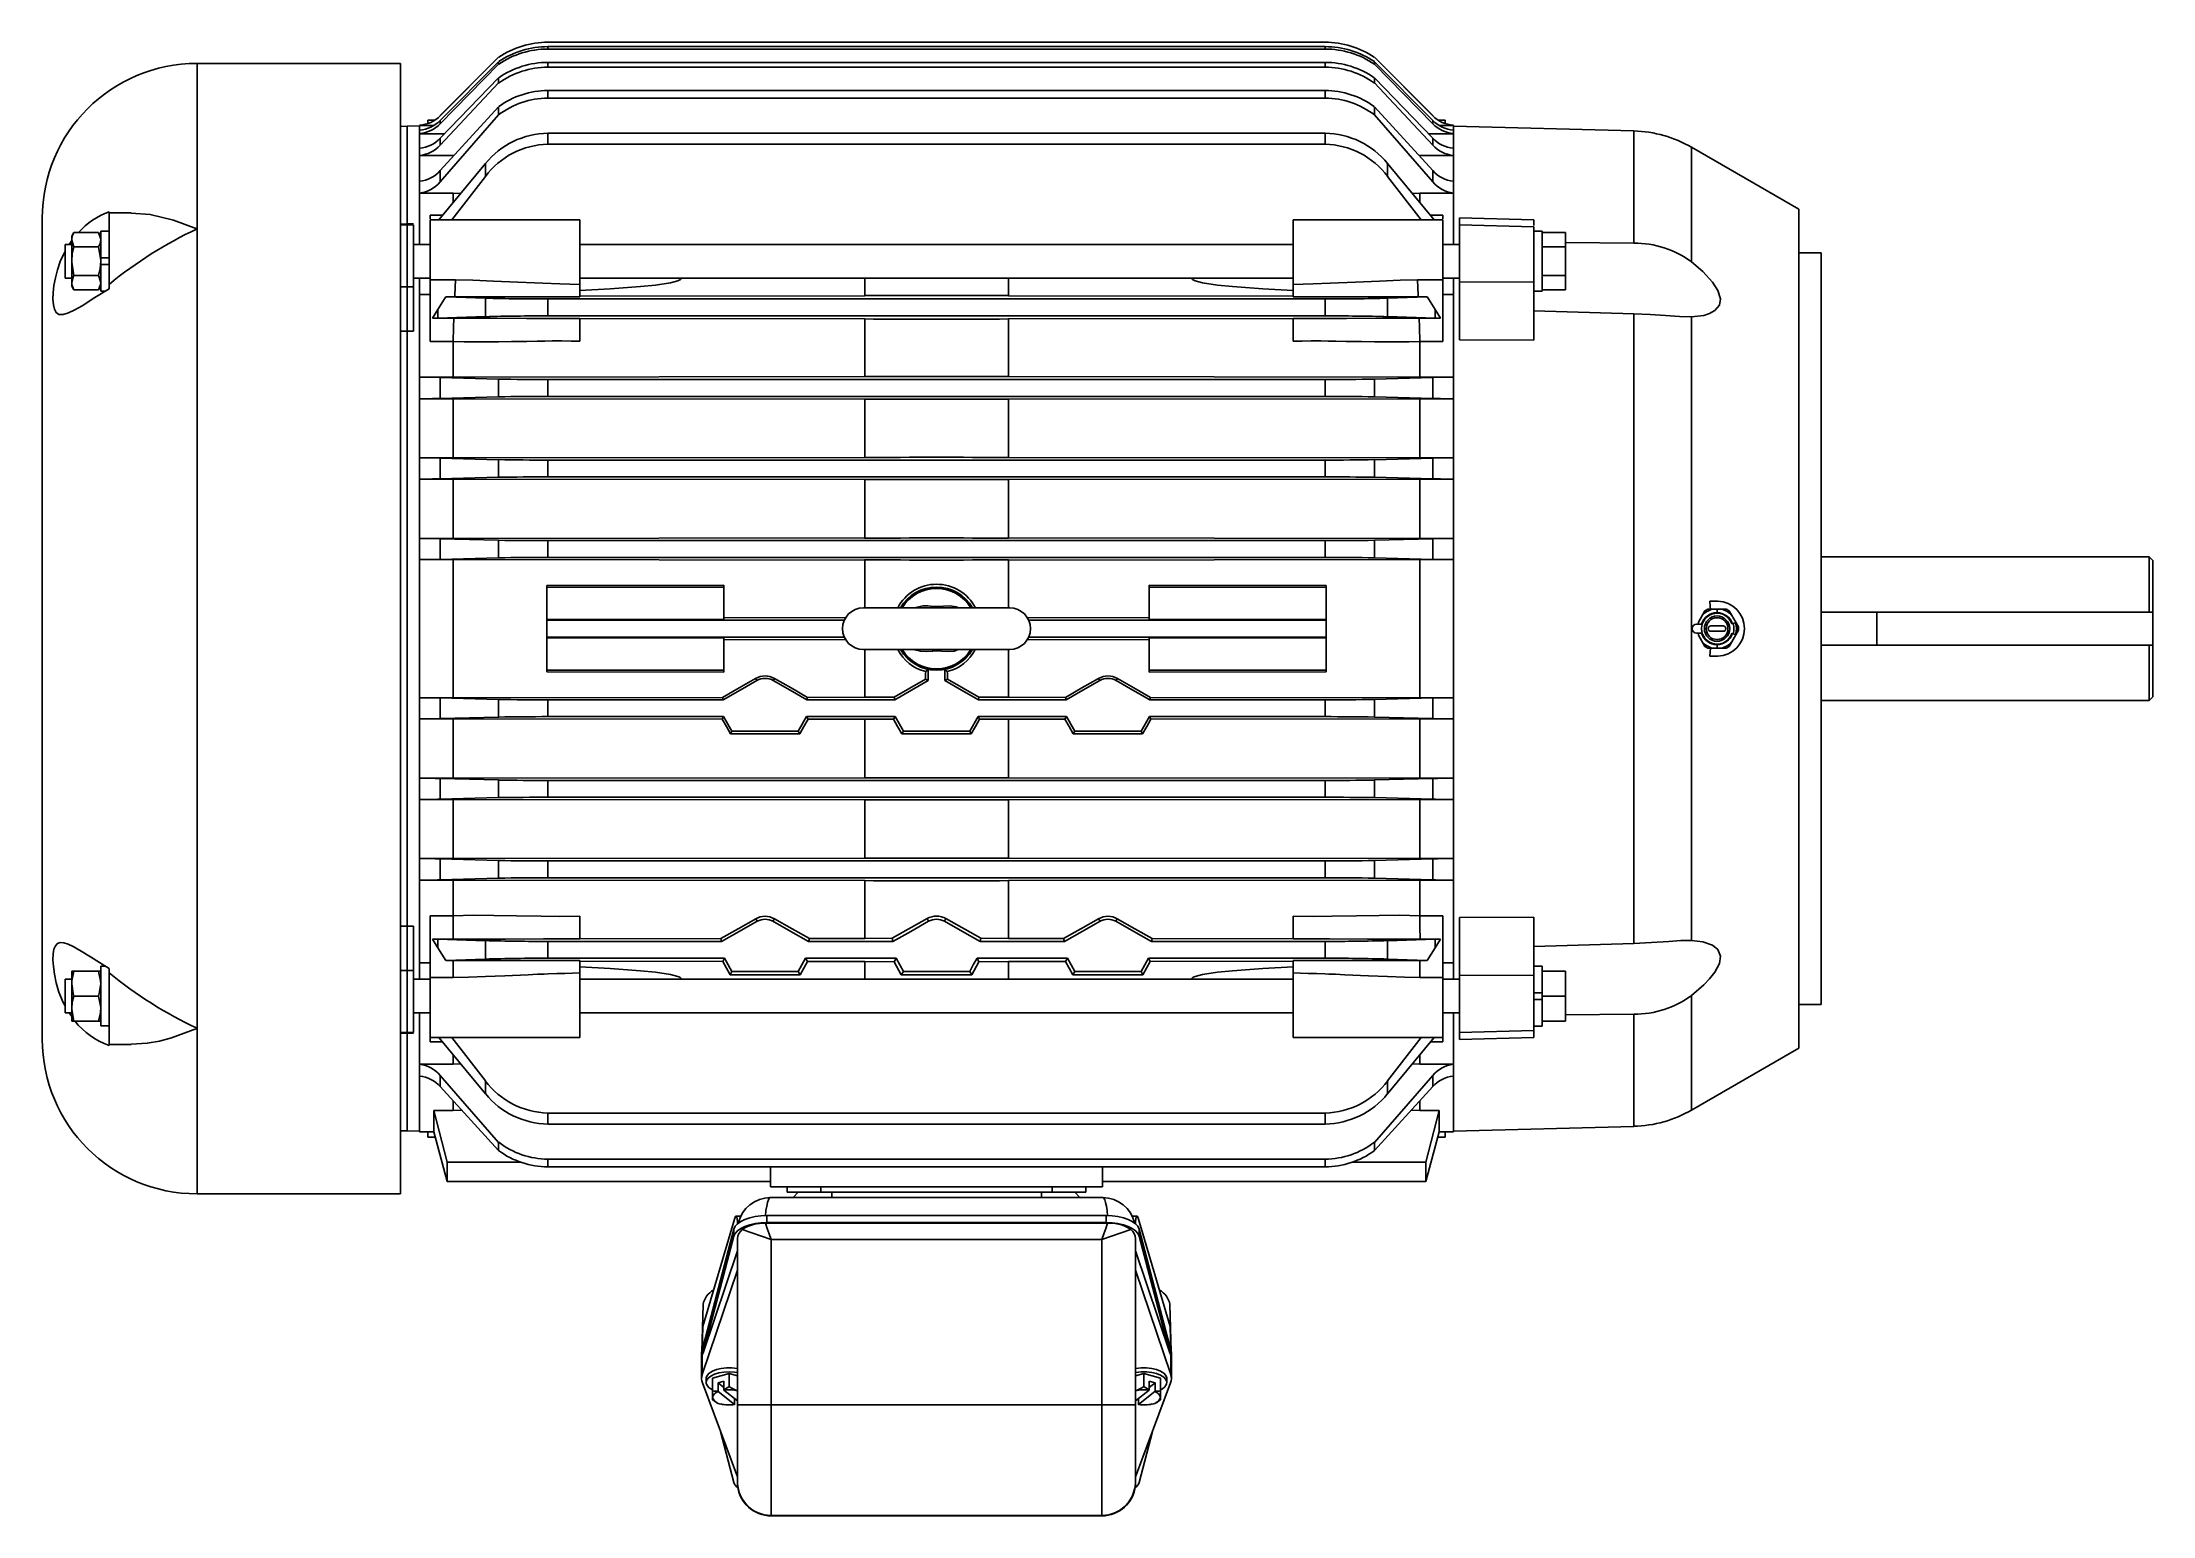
# Model space of a CAD drawing. Header units: inches. Extents: x -10.1 to 13.8, y -10 to 6.6.
import ezdxf

# ---------------------------------------------------------------- set-up
doc = ezdxf.new("R2010")
doc.units = ezdxf.units.IN
doc.header["$MEASUREMENT"] = 0

msp = doc.modelspace()

# ---------------------------------------------------------------- linework, layer by layer
at = {"color": 7, "linetype": 'Continuous', "lineweight": 25}
for p, q in [((-4.95, 6.461), (-5.611, 5.8)), ((-5.611, 5.799), (-4.95, 6.46)), ((-4.95, 6.46), (-4.95, 6.461)), ((4.393, 6.63), (-4.393, 6.63)), ((-4.393, 6.629), (-4.393, 6.63)), ((4.393, 6.629), (-4.393, 6.629)), ((-4.393, 6.553), (-4.393, 6.58)), ((4.393, 6.58), (-4.393, 6.58)), ((4.393, 6.553), (-4.393, 6.553)), ((4.393, 6.629), (4.393, 6.63)), ((4.393, 6.553), (4.393, 6.58)), ((5.611, 5.8), (4.95, 6.461)), ((4.95, 6.46), (4.95, 6.461)), ((5.611, 5.799), (4.95, 6.46)), ((-6.06, 6.39), (-8.36, 6.39)), ((-8.36, 6.39), (-8.36, -6.39)), ((-6.06, 6.39), (-6.06, -6.39)), ((-4.95, 6.41), (-5.611, 5.745)), ((-5.611, 5.708), (-4.95, 6.382)), ((-4.95, 6.228), (-5.611, 5.544)), ((-4.95, 6.382), (-4.95, 6.41)), ((-4.95, 6.169), (-4.95, 6.228)), ((-4.393, 6.347), (-4.393, 6.401)), ((4.393, 6.401), (-4.393, 6.401)), ((4.393, 6.347), (-4.393, 6.347)), ((4.393, 6.347), (4.393, 6.401)), ((4.95, 6.382), (4.95, 6.41)), ((4.95, 6.41), (5.611, 5.745)), ((5.611, 5.708), (4.95, 6.382)), ((4.95, 6.169), (4.95, 6.228)), ((4.95, 6.228), (5.611, 5.544)), ((-5.611, 5.466), (-4.95, 6.169)), ((-4.393, 5.997), (-4.393, 6.083)), ((4.393, 6.083), (-4.393, 6.083)), ((4.393, 5.997), (-4.393, 5.997)), ((4.393, 5.997), (4.393, 6.083)), ((5.611, 5.466), (4.95, 6.169)), ((-5.75, 5.75), (-5.75, 5.712)), ((-5.673, 5.75), (-5.75, 5.75)), ((-4.95, 5.901), (-5.611, 5.178)), ((-5.611, 5.051), (-4.95, 5.808)), ((-5.611, 5.8), (-5.611, 5.799)), ((-5.611, 5.745), (-5.611, 5.708)), ((-4.95, 5.808), (-4.95, 5.901)), ((4.95, 5.808), (4.95, 5.901)), ((4.95, 5.901), (5.611, 5.178)), ((5.611, 5.051), (4.95, 5.808)), ((5.611, 5.8), (5.611, 5.799)), ((5.611, 5.745), (5.611, 5.708)), ((5.673, 5.75), (5.75, 5.75)), ((5.75, 5.75), (5.75, 5.712)), ((-5.986, 5.679), (-6.06, 5.676)), ((-5.844, 5.683), (-5.986, 5.679)), ((-5.986, 4.564), (-5.986, 5.679)), ((-5.844, 5.637), (-5.844, 5.69)), ((-5.844, 5.689), (-5.69, 5.689)), ((-5.844, 4.344), (-5.844, 5.636)), ((-5.844, 5.596), (-5.561, 5.596)), ((-5.611, 5.544), (-5.611, 5.466)), ((-4.393, 5.477), (-4.393, 5.602)), ((4.393, 5.602), (-4.393, 5.602)), ((4.393, 5.477), (4.393, 5.602)), ((5.844, 5.596), (5.561, 5.596)), ((5.611, 5.544), (5.611, 5.466)), ((5.844, 5.689), (5.69, 5.689)), ((5.844, 5.69), (5.844, 5.636)), ((7.883, 5.627), (5.844, 5.68)), ((5.844, 5.636), (5.844, 4.344)), ((7.883, 5.627), (7.883, 4.358)), ((-5.844, 5.348), (-5.465, 5.348)), ((-5.1, 5.258), (-5.627, 4.622)), ((-5.465, 5.348), (-5.455, 5.348)), ((-5.1, 5.258), (-5.1, 5.111)), ((4.393, 5.477), (-4.393, 5.477)), ((5.1, 5.258), (5.1, 5.111)), ((5.1, 5.258), (5.627, 4.622)), ((5.465, 5.348), (5.455, 5.348)), ((5.844, 5.348), (5.465, 5.348)), ((9.75, 4.742), (8.537, 5.442)), ((8.537, 5.442), (8.537, 4.146)), ((-5.611, 5.178), (-5.611, 5.051)), ((-5.478, 4.622), (-5.1, 5.111)), ((5.478, 4.622), (5.1, 5.111)), ((5.611, 5.178), (5.611, 5.051)), ((-5.844, 4.922), (-5.465, 4.922)), ((-5.465, 4.922), (-5.465, 4.822)), ((-5.465, 4.922), (-5.381, 4.919)), ((5.465, 4.922), (5.381, 4.919)), ((5.465, 4.922), (5.465, 4.822)), ((5.844, 4.922), (5.465, 4.922)), ((-10.11, -4.64), (-10.11, 4.64)), ((-9.355, 4.712), (-9.355, 3.843)), ((-9.104, 4.7), (-9.355, 4.7)), ((-6.06, 4.573), (-5.986, 4.575)), ((-5.986, 4.564), (-6.06, 4.561)), ((-5.986, 4.575), (-5.914, 4.577)), ((-5.914, 4.566), (-5.986, 4.564)), ((-5.986, 4.564), (-5.986, 3.864)), ((-5.914, 4.566), (-5.914, 3.365)), ((-5.725, 4.673), (-5.725, 4.632)), ((-5.585, 4.673), (-5.725, 4.673)), ((-4.032, 4.622), (-5.725, 4.622)), ((-5.725, 4.622), (-5.725, 3.246)), ((-4.032, 3.892), (-4.032, 4.622)), ((5.725, 4.622), (4.032, 4.622)), ((4.032, 3.892), (4.032, 4.622)), ((5.585, 4.673), (5.725, 4.673)), ((5.725, 4.673), (5.725, 4.632)), ((5.725, 4.622), (5.725, 3.246)), ((5.914, 4.646), (6.754, 4.623)), ((5.914, 3.265), (5.914, 4.646)), ((6.754, 4.544), (5.914, 4.566)), ((6.754, 4.623), (6.754, 4.557)), ((6.754, 4.544), (6.754, 3.26)), ((9.75, -4.742), (9.75, 4.742)), ((-9.777, 4.344), (-9.851, 4.344)), ((-9.851, 4.344), (-9.851, 3.964)), ((-9.807, 4.344), (-9.777, 4.387)), ((-9.752, 4.479), (-9.777, 4.436)), ((-9.777, 3.873), (-9.777, 4.436)), ((-9.752, 4.479), (-9.474, 4.479)), ((-9.752, 4.317), (-9.474, 4.317)), ((-9.449, 4.436), (-9.474, 4.479)), ((-9.355, 4.494), (-9.449, 4.494)), ((-9.449, 4.494), (-9.449, 3.814)), ((-5.725, 4.344), (-5.914, 4.344)), ((4.032, 4.344), (-4.032, 4.344)), ((5.914, 4.344), (5.725, 4.344)), ((6.848, 4.492), (6.754, 4.492)), ((6.848, 4.492), (6.848, 3.814)), ((7.112, 4.479), (6.848, 4.479)), ((7.112, 4.317), (6.848, 4.317)), ((7.112, 4.479), (7.112, 3.829)), ((7.112, 4.365), (7.883, 4.358)), ((-9.355, 4.192), (-9.449, 4.192)), ((-9.355, 4.117), (-9.449, 4.117)), ((10, 4.249), (9.75, 4.249)), ((10, -4.249), (10, 4.249)), ((-9.851, 3.964), (-9.777, 3.964)), ((-9.777, 3.873), (-9.752, 3.829)), ((-9.752, 3.992), (-9.474, 3.992)), ((-9.752, 3.829), (-9.474, 3.829)), ((-9.474, 3.829), (-9.449, 3.873)), ((-6.06, 3.865), (-5.986, 3.864)), ((-5.986, 3.864), (-5.914, 3.863)), ((-5.914, 3.964), (-5.725, 3.964)), ((-5.844, -3.964), (-5.844, 3.964)), ((-5.439, 3.943), (-5.725, 3.943)), ((-4.032, 3.964), (4.032, 3.964)), ((-4.032, 3.752), (-4.032, 3.892)), ((-0.812, 3.964), (-0.812, 3.764)), ((0.812, 3.964), (0.812, 3.764)), ((4.032, 3.752), (4.032, 3.892)), ((5.439, 3.943), (5.725, 3.943)), ((5.725, 3.964), (5.914, 3.964)), ((5.844, 3.964), (5.844, -3.964)), ((5.914, 3.918), (6.754, 3.92)), ((7.112, 3.992), (6.848, 3.992)), ((7.112, 3.829), (6.848, 3.829)), ((-9.449, 3.814), (-9.4, 3.814)), ((-5.844, 3.778), (-5.725, 3.778)), ((-5.697, 3.509), (-5.636, 3.609)), ((-5.636, 3.609), (-5.636, 3.511)), ((-5.1, 3.736), (-5.546, 3.751)), ((-5.546, 3.751), (-5.447, 3.751)), ((-5.1, 3.736), (-5.1, 3.528)), ((-4.393, 3.537), (-4.393, 3.727)), ((4.393, 3.727), (-4.393, 3.727)), ((-0.812, 3.764), (-4.032, 3.76)), ((0.812, 3.764), (4.032, 3.76)), ((4.393, 3.537), (4.393, 3.727)), ((5.1, 3.736), (5.546, 3.751)), ((5.1, 3.736), (5.1, 3.528)), ((5.546, 3.751), (5.447, 3.751)), ((5.636, 3.609), (5.636, 3.511)), ((5.697, 3.509), (5.636, 3.609)), ((5.844, 3.778), (5.725, 3.778)), ((6.754, 3.814), (6.848, 3.814)), ((7.883, 3.56), (6.754, 3.593)), ((-6.06, 3.363), (-5.986, 3.364)), ((-5.914, 3.365), (-5.986, 3.364)), ((-5.986, -3.364), (-5.986, 3.364)), ((-5.697, 3.509), (-5.636, 3.511)), ((-5.456, 3.509), (-5.697, 3.509)), ((-5.636, 3.511), (-5.1, 3.528)), ((4.393, 3.537), (-4.393, 3.537)), ((-4.032, 3.249), (-4.032, 3.508)), ((-4.032, 3.505), (-0.812, 3.502)), ((-0.812, 3.502), (-0.812, 2.849)), ((4.032, 3.505), (0.812, 3.502)), ((0.812, 3.502), (0.812, 2.849)), ((4.032, 3.249), (4.032, 3.508)), ((5.636, 3.511), (5.1, 3.528)), ((5.456, 3.509), (5.697, 3.509)), ((5.697, 3.509), (5.636, 3.511)), ((7.883, 3.56), (7.883, -3.56)), ((8.537, 3.526), (8.537, -3.526)), ((-5.725, 3.246), (-5.465, 3.246)), ((-5.465, 3.246), (-5.465, 2.844)), ((5.465, 3.246), (5.465, 2.844)), ((5.725, 3.246), (5.465, 3.246)), ((6.754, 3.26), (5.914, 3.265)), ((-5.465, 2.844), (-5.844, 2.844)), ((-4.95, 2.821), (-5.611, 2.841)), ((-5.611, 2.841), (-5.611, 2.602)), ((-0.812, 2.849), (-5.465, 2.844)), ((-4.95, 2.621), (-4.95, 2.821)), ((-4.393, 2.626), (-4.393, 2.816)), ((4.393, 2.816), (-4.393, 2.816)), ((4.393, 2.626), (-4.393, 2.626)), ((0.812, 2.849), (5.465, 2.844)), ((4.393, 2.626), (4.393, 2.816)), ((4.95, 2.821), (5.611, 2.841)), ((4.95, 2.621), (4.95, 2.821)), ((5.465, 2.844), (5.844, 2.844)), ((5.611, 2.841), (5.611, 2.602)), ((-5.844, 2.599), (-5.465, 2.599)), ((-5.611, 2.602), (-4.95, 2.621)), ((-5.465, 2.599), (-0.812, 2.595)), ((-5.465, 2.599), (-5.465, 1.932)), ((-0.812, 2.595), (-0.812, 1.936)), ((5.465, 2.599), (0.812, 2.595)), ((0.812, 2.595), (0.812, 1.936)), ((5.611, 2.602), (4.95, 2.621)), ((5.844, 2.599), (5.465, 2.599)), ((5.465, 2.599), (5.465, 1.932)), ((-5.465, 1.932), (-5.844, 1.932)), ((-4.95, 1.91), (-5.611, 1.929)), ((-5.611, 1.929), (-5.611, 1.693)), ((-0.812, 1.936), (-5.465, 1.932)), ((-4.95, 1.711), (-4.95, 1.91)), ((0.812, 1.936), (5.465, 1.932)), ((4.95, 1.91), (5.611, 1.929)), ((4.95, 1.711), (4.95, 1.91)), ((5.465, 1.932), (5.844, 1.932)), ((5.611, 1.929), (5.611, 1.693)), ((-5.844, 1.69), (-5.465, 1.69)), ((-5.611, 1.693), (-4.95, 1.711)), ((-5.465, 1.69), (-0.812, 1.686)), ((-5.465, 1.69), (-5.465, 1.02)), ((-4.393, 1.716), (-4.393, 1.906)), ((4.393, 1.906), (-4.393, 1.906)), ((4.393, 1.716), (-4.393, 1.716)), ((-0.812, 1.686), (-0.812, 1.025)), ((5.465, 1.69), (0.812, 1.686)), ((0.812, 1.686), (0.812, 1.025)), ((4.393, 1.716), (4.393, 1.906)), ((5.611, 1.693), (4.95, 1.711)), ((5.844, 1.69), (5.465, 1.69)), ((5.465, 1.69), (5.465, 1.02)), ((-5.465, 1.02), (-5.844, 1.02)), ((-4.95, 1), (-5.611, 1.017)), ((-5.611, 1.017), (-5.611, 0.783)), ((-0.812, 1.025), (-5.465, 1.02)), ((-4.95, 0.801), (-4.95, 1)), ((-4.393, 0.805), (-4.393, 0.995)), ((4.393, 0.995), (-4.393, 0.995)), ((0.812, 1.025), (5.465, 1.02)), ((4.393, 0.805), (4.393, 0.995)), ((4.95, 1), (5.611, 1.017)), ((4.95, 0.801), (4.95, 1)), ((5.465, 1.02), (5.844, 1.02)), ((5.611, 1.017), (5.611, 0.783)), ((-5.844, 0.781), (-5.465, 0.781)), ((-5.611, 0.783), (-4.95, 0.801)), ((-5.465, 0.781), (-0.812, 0.776)), ((-5.465, 0.781), (-5.465, -0.781)), ((4.393, 0.805), (-4.393, 0.805)), ((-0.812, 0.776), (-0.812, 0.235)), ((5.465, 0.781), (0.812, 0.776)), ((0.812, 0.776), (0.812, 0.235)), ((5.611, 0.783), (4.95, 0.801)), ((5.844, 0.781), (5.465, 0.781)), ((5.465, 0.781), (5.465, -0.781)), ((13.71, 0.812), (10, 0.812)), ((13.75, 0.772), (13.71, 0.812)), ((13.71, 0.188), (13.71, 0.812)), ((13.75, 0.772), (13.75, -0.772)), ((-4.405, 0.489), (-2.405, 0.491)), ((-4.405, 0.489), (-4.405, -0.489)), ((-2.405, 0.491), (-2.405, 0.103)), ((2.405, 0.491), (2.405, 0.103)), ((4.405, 0.489), (2.405, 0.491)), ((4.405, 0.489), (4.405, -0.489)), ((-2.405, 0.47), (-4.405, 0.47)), ((2.405, 0.47), (4.405, 0.47)), ((8.832, 0.31), (8.742, 0.312)), ((-4.405, 0.103), (-2.405, 0.103)), ((-4.405, 0.096), (-1.042, 0.096)), ((-1.021, 0.125), (-2.405, 0.124)), ((0.827, 0.235), (-0.827, 0.235)), ((1.022, 0.125), (2.405, 0.124)), ((4.405, 0.096), (1.042, 0.096)), ((4.405, 0.103), (2.405, 0.103)), ((8.65, 0.05), (8.592, 0.05)), ((8.612, 0.05), (8.613, 0.073)), ((8.686, 0.2), (8.613, 0.073)), ((8.72, 0.219), (8.928, 0.219)), ((8.893, 0.03), (8.754, 0.03)), ((8.824, 0.219), (8.824, 0.179)), ((9.066, 0.019), (8.962, 0.2)), ((9.033, 0.066), (8.991, 0.053)), ((10, 0.188), (13.75, 0.188)), ((10.63, 0.188), (10.63, -0.188)), ((-4.405, -0.096), (-1.042, -0.096)), ((-2.405, -0.103), (-4.405, -0.103)), ((-2.405, -0.103), (-2.405, -0.491)), ((-2.405, -0.124), (-1.022, -0.125)), ((-0.827, -0.235), (0.827, -0.235)), ((-0.812, -0.235), (-0.812, -0.776)), ((0.812, -0.235), (0.812, -0.776)), ((2.405, -0.124), (1.021, -0.125)), ((4.405, -0.096), (1.042, -0.096)), ((2.405, -0.103), (4.405, -0.103)), ((2.405, -0.103), (2.405, -0.491)), ((8.592, -0.05), (8.65, -0.05)), ((8.613, -0.073), (8.612, -0.05)), ((8.613, -0.073), (8.686, -0.2)), ((8.72, -0.219), (8.928, -0.219)), ((8.75, -0.218), (8.742, -0.312)), ((8.754, -0.03), (8.893, -0.03)), ((8.824, -0.178), (8.824, -0.219)), ((8.962, -0.2), (9.066, -0.019)), ((9.033, -0.066), (8.991, -0.053)), ((10, -0.188), (13.75, -0.188)), ((13.71, -0.812), (13.71, -0.188)), ((-2.405, -0.47), (-4.405, -0.47)), ((-0.093, -0.461), (-0.093, -0.587)), ((-0.036, -0.454), (-0.036, -0.457)), ((0.036, -0.454), (0.036, -0.457)), ((0.093, -0.461), (0.122, -0.485)), ((0.093, -0.461), (0.093, -0.587)), ((2.405, -0.47), (4.405, -0.47)), ((8.742, -0.312), (8.832, -0.31)), ((-2.405, -0.491), (-4.405, -0.489)), ((-2.031, -0.587), (-2.045, -0.563)), ((-1.845, -0.587), (-1.831, -0.563)), ((-0.123, -0.57), (-0.48, -0.776)), ((-0.093, -0.587), (-0.123, -0.57)), ((0.093, -0.587), (0.123, -0.57)), ((0.123, -0.57), (0.48, -0.776)), ((1.845, -0.587), (1.831, -0.563)), ((2.031, -0.587), (2.045, -0.563)), ((2.405, -0.491), (4.405, -0.489)), ((-5.465, -0.781), (-5.844, -0.781)), ((-4.95, -0.801), (-5.611, -0.783)), ((-5.611, -0.783), (-5.611, -1.017)), ((-2.418, -0.778), (-5.465, -0.781)), ((-4.95, -1), (-4.95, -0.801)), ((-4.393, -0.805), (-2.411, -0.805)), ((-4.393, -0.995), (-4.393, -0.805)), ((-2.411, -0.805), (-2.418, -0.778)), ((-1.458, -0.777), (-1.465, -0.805)), ((-1.465, -0.805), (-0.473, -0.805)), ((-0.812, -0.776), (-1.458, -0.777)), ((-0.48, -0.776), (-0.812, -0.776)), ((-0.473, -0.805), (-0.48, -0.776)), ((0.473, -0.805), (0.48, -0.776)), ((1.465, -0.805), (0.473, -0.805)), ((0.48, -0.776), (0.812, -0.776)), ((0.812, -0.776), (1.458, -0.777)), ((1.458, -0.777), (1.465, -0.805)), ((2.411, -0.805), (2.418, -0.778)), ((4.393, -0.805), (2.411, -0.805)), ((2.418, -0.778), (5.465, -0.781)), ((4.393, -0.995), (4.393, -0.805)), ((4.95, -0.801), (5.611, -0.783)), ((4.95, -1), (4.95, -0.801)), ((5.465, -0.781), (5.844, -0.781)), ((5.611, -0.783), (5.611, -1.017)), ((10, -0.812), (13.71, -0.812)), ((13.71, -0.812), (13.75, -0.772)), ((-5.844, -1.02), (-5.465, -1.02)), ((-5.611, -1.017), (-4.95, -1)), ((-5.465, -1.02), (-2.423, -1.023)), ((-5.465, -1.02), (-5.465, -1.69)), ((-4.393, -0.995), (-2.407, -0.995)), ((-2.423, -1.023), (-2.407, -0.995)), ((-2.407, -0.995), (-2.313, -1.16)), ((-2.313, -1.16), (-2.329, -1.188)), ((-2.313, -1.16), (-1.563, -1.16)), ((-1.563, -1.16), (-1.469, -0.995)), ((-1.563, -1.16), (-1.546, -1.189)), ((-1.469, -0.995), (-0.469, -0.995)), ((-1.469, -0.995), (-1.452, -1.024)), ((-1.452, -1.024), (-0.812, -1.025)), ((-0.812, -1.025), (-0.486, -1.025)), ((-0.812, -1.025), (-0.812, -1.686)), ((-0.486, -1.025), (-0.469, -0.995)), ((-0.469, -0.995), (-0.375, -1.16)), ((-0.375, -1.16), (-0.392, -1.19)), ((0.375, -1.16), (-0.375, -1.16)), ((0.469, -0.995), (0.375, -1.16)), ((0.375, -1.16), (0.392, -1.19)), ((1.469, -0.995), (0.469, -0.995)), ((0.486, -1.025), (0.469, -0.995)), ((0.812, -1.025), (0.486, -1.025)), ((1.452, -1.024), (0.812, -1.025)), ((0.812, -1.025), (0.812, -1.686)), ((1.469, -0.995), (1.452, -1.024)), ((1.563, -1.16), (1.469, -0.995)), ((1.563, -1.16), (1.546, -1.189)), ((2.313, -1.16), (1.563, -1.16)), ((2.407, -0.995), (2.313, -1.16)), ((2.313, -1.16), (2.329, -1.188)), ((4.393, -0.995), (2.407, -0.995)), ((2.423, -1.023), (2.407, -0.995)), ((5.465, -1.02), (2.423, -1.023)), ((5.611, -1.017), (4.95, -1)), ((5.844, -1.02), (5.465, -1.02)), ((5.465, -1.02), (5.465, -1.69)), ((-5.465, -1.69), (-5.844, -1.69)), ((-4.95, -1.711), (-5.611, -1.693)), ((-5.611, -1.693), (-5.611, -1.929)), ((-0.812, -1.686), (-5.465, -1.69)), ((-4.95, -1.91), (-4.95, -1.711)), ((-4.393, -1.906), (-4.393, -1.716)), ((4.393, -1.716), (-4.393, -1.716)), ((4.393, -1.906), (-4.393, -1.906)), ((0.812, -1.686), (5.465, -1.69)), ((4.393, -1.906), (4.393, -1.716)), ((4.95, -1.711), (5.611, -1.693)), ((4.95, -1.91), (4.95, -1.711)), ((5.465, -1.69), (5.844, -1.69)), ((5.611, -1.693), (5.611, -1.929)), ((-5.844, -1.932), (-5.465, -1.932)), ((-5.611, -1.929), (-4.95, -1.91)), ((-5.465, -1.932), (-0.812, -1.936)), ((-5.465, -1.932), (-5.465, -2.599)), ((-0.812, -1.936), (-0.812, -2.595)), ((5.465, -1.932), (0.812, -1.936)), ((0.812, -1.936), (0.812, -2.595)), ((5.611, -1.929), (4.95, -1.91)), ((5.844, -1.932), (5.465, -1.932)), ((5.465, -1.932), (5.465, -2.599)), ((-5.465, -2.599), (-5.844, -2.599)), ((-4.95, -2.621), (-5.611, -2.602)), ((-5.611, -2.602), (-5.611, -2.841)), ((-0.812, -2.595), (-5.465, -2.599)), ((-4.95, -2.821), (-4.95, -2.621)), ((0.812, -2.595), (5.465, -2.599)), ((4.95, -2.621), (5.611, -2.602)), ((4.95, -2.821), (4.95, -2.621)), ((5.465, -2.599), (5.844, -2.599)), ((5.611, -2.602), (5.611, -2.841)), ((-5.844, -2.844), (-5.465, -2.844)), ((-5.611, -2.841), (-4.95, -2.821)), ((-5.465, -2.844), (-0.812, -2.849)), ((-5.465, -2.844), (-5.465, -3.246)), ((4.393, -2.626), (-4.393, -2.626)), ((-4.393, -2.816), (-4.393, -2.626)), ((4.393, -2.816), (-4.393, -2.816)), ((-0.812, -2.849), (-0.812, -3.502)), ((5.465, -2.844), (0.812, -2.849)), ((0.812, -2.849), (0.812, -3.502)), ((4.393, -2.816), (4.393, -2.626)), ((5.611, -2.841), (4.95, -2.821)), ((5.844, -2.844), (5.465, -2.844)), ((5.465, -2.844), (5.465, -3.246)), ((-5.465, -3.246), (-5.725, -3.246)), ((-5.725, -3.246), (-5.725, -4.673)), ((-4.032, -3.508), (-4.032, -3.249)), ((-2.027, -3.308), (-2.043, -3.28)), ((-1.849, -3.308), (-1.832, -3.28)), ((-0.107, -3.278), (-0.501, -3.501)), ((-0.089, -3.308), (-0.107, -3.278)), ((0.089, -3.308), (0.107, -3.278)), ((0.107, -3.278), (0.501, -3.501)), ((1.849, -3.308), (1.832, -3.28)), ((2.027, -3.308), (2.043, -3.28)), ((4.032, -3.508), (4.032, -3.249)), ((5.465, -3.246), (5.725, -3.246)), ((5.725, -3.246), (5.725, -4.673)), ((5.914, -3.265), (6.754, -3.26)), ((5.914, -4.646), (5.914, -3.265)), ((6.754, -3.26), (6.754, -4.623)), ((-6.06, -3.363), (-5.986, -3.364)), ((-5.986, -3.364), (-5.914, -3.365)), ((-5.914, -3.365), (-5.914, -4.566)), ((-5.636, -3.511), (-5.697, -3.509)), ((-5.697, -3.509), (-5.465, -3.509)), ((-5.636, -3.609), (-5.697, -3.509)), ((-5.1, -3.528), (-5.636, -3.511)), ((-5.636, -3.511), (-5.636, -3.609)), ((-5.1, -3.528), (-5.1, -3.736)), ((-4.393, -3.727), (-4.393, -3.537)), ((-4.393, -3.537), (-2.43, -3.537)), ((-2.438, -3.504), (-4.032, -3.505)), ((-2.43, -3.537), (-2.438, -3.504)), ((-1.437, -3.502), (-1.446, -3.537)), ((-1.446, -3.537), (-0.492, -3.537)), ((-0.812, -3.502), (-1.437, -3.502)), ((-0.501, -3.501), (-0.812, -3.502)), ((-0.492, -3.537), (-0.501, -3.501)), ((0.492, -3.537), (0.501, -3.501)), ((1.446, -3.537), (0.492, -3.537)), ((0.501, -3.501), (0.812, -3.502)), ((0.812, -3.502), (1.437, -3.502)), ((1.437, -3.502), (1.446, -3.537)), ((2.43, -3.537), (2.438, -3.504)), ((4.393, -3.537), (2.43, -3.537)), ((2.438, -3.504), (4.032, -3.505)), ((4.393, -3.727), (4.393, -3.537)), ((5.1, -3.528), (5.636, -3.511)), ((5.1, -3.528), (5.1, -3.736)), ((5.697, -3.509), (5.465, -3.509)), ((5.636, -3.511), (5.697, -3.509)), ((5.636, -3.609), (5.697, -3.509)), ((5.636, -3.511), (5.636, -3.609)), ((6.754, -3.593), (7.883, -3.56)), ((-9.4, -3.814), (-9.449, -3.814)), ((-9.449, -3.814), (-9.449, -4.492)), ((-5.725, -3.778), (-5.844, -3.778)), ((-5.546, -3.751), (-5.636, -3.609)), ((-5.546, -3.751), (-5.1, -3.736)), ((-5.465, -3.751), (-5.546, -3.751)), ((-5.465, -3.751), (-5.465, -3.943)), ((-4.393, -3.727), (-2.396, -3.727)), ((-4.032, -3.892), (-4.032, -3.752)), ((-4.032, -3.76), (-2.416, -3.762)), ((-2.416, -3.762), (-2.396, -3.727)), ((-1.48, -3.727), (-0.458, -3.727)), ((-1.48, -3.727), (-1.459, -3.763)), ((-1.459, -3.763), (-0.812, -3.764)), ((-0.812, -3.764), (-0.48, -3.765)), ((-0.812, -3.764), (-0.812, -3.964)), ((-0.48, -3.765), (-0.458, -3.727)), ((-0.48, -3.765), (-0.398, -3.914)), ((0.48, -3.765), (0.398, -3.914)), ((1.48, -3.727), (0.458, -3.727)), ((0.48, -3.765), (0.458, -3.727)), ((0.812, -3.764), (0.48, -3.765)), ((1.459, -3.763), (0.812, -3.764)), ((0.812, -3.764), (0.812, -3.964)), ((1.48, -3.727), (1.459, -3.763)), ((4.393, -3.727), (2.396, -3.727)), ((2.416, -3.762), (2.396, -3.727)), ((4.032, -3.76), (2.416, -3.762)), ((4.032, -3.892), (4.032, -3.752)), ((5.546, -3.751), (5.1, -3.736)), ((5.465, -3.751), (5.546, -3.751)), ((5.465, -3.751), (5.465, -3.943)), ((5.546, -3.751), (5.636, -3.609)), ((5.725, -3.778), (5.844, -3.778)), ((6.848, -3.814), (6.754, -3.814)), ((6.848, -3.814), (6.848, -4.494)), ((-9.777, -3.964), (-9.851, -3.964)), ((-9.851, -3.964), (-9.851, -4.344)), ((-9.777, -3.873), (-9.449, -3.873)), ((-9.777, -4.436), (-9.777, -3.873)), ((-9.355, -3.843), (-9.355, -4.712)), ((-6.06, -3.865), (-5.986, -3.864)), ((-5.914, -3.863), (-5.986, -3.864)), ((-5.986, -3.864), (-5.986, -4.564)), ((-5.725, -3.964), (-5.914, -3.964)), ((-5.725, -3.943), (-5.465, -3.943)), ((-4.032, -3.892), (-4.032, -4.622)), ((4.032, -3.964), (-4.032, -3.964)), ((-2.313, -3.875), (-2.334, -3.912)), ((-2.334, -3.912), (-1.541, -3.913)), ((-2.313, -3.875), (-1.563, -3.875)), ((-1.563, -3.875), (-1.541, -3.913)), ((-0.375, -3.875), (-0.398, -3.914)), ((0.375, -3.875), (-0.375, -3.875)), ((0.375, -3.875), (0.398, -3.914)), ((1.563, -3.875), (1.541, -3.913)), ((2.334, -3.912), (1.541, -3.913)), ((2.313, -3.875), (1.563, -3.875)), ((2.313, -3.875), (2.334, -3.912)), ((4.032, -3.892), (4.032, -4.622)), ((5.725, -3.943), (5.465, -3.943)), ((5.914, -3.964), (5.725, -3.964)), ((6.754, -3.92), (5.914, -3.918)), ((7.112, -3.873), (6.848, -3.873)), ((7.112, -3.873), (7.112, -4.436)), ((-9.752, -4.154), (-9.474, -4.154)), ((6.848, -4.117), (6.754, -4.117)), ((6.848, -4.192), (6.754, -4.192)), ((7.112, -4.154), (6.848, -4.154)), ((8.537, -4.146), (8.537, -5.442)), ((9.75, -4.249), (10, -4.249)), ((-9.851, -4.344), (-9.777, -4.344)), ((-9.777, -4.386), (-9.807, -4.344)), ((-9.777, -4.436), (-9.449, -4.436)), ((-9.355, -4.492), (-9.449, -4.492)), ((-5.914, -4.344), (-5.725, -4.344)), ((-5.844, -5.69), (-5.844, -4.344)), ((-4.032, -4.344), (4.032, -4.344)), ((5.725, -4.344), (5.914, -4.344)), ((5.844, -4.344), (5.844, -5.69)), ((6.754, -4.494), (6.848, -4.494)), ((7.112, -4.436), (6.848, -4.436)), ((7.883, -4.358), (7.112, -4.365)), ((7.883, -4.358), (7.883, -5.627)), ((-9.355, -4.7), (-9.103, -4.7)), ((-6.06, -4.561), (-5.986, -4.564)), ((-6.06, -4.573), (-5.986, -4.575)), ((-5.986, -4.564), (-5.914, -4.566)), ((-5.986, -5.679), (-5.986, -4.564)), ((-5.914, -4.577), (-5.986, -4.575)), ((-5.725, -4.622), (-4.032, -4.622)), ((-5.725, -4.673), (-5.585, -4.673)), ((-5.627, -4.622), (-5.1, -5.258)), ((-5.1, -5.111), (-5.478, -4.622)), ((4.032, -4.622), (5.725, -4.622)), ((5.1, -5.111), (5.478, -4.622)), ((5.627, -4.622), (5.1, -5.258)), ((5.725, -4.673), (5.585, -4.673)), ((5.914, -4.566), (6.754, -4.544)), ((6.754, -4.623), (5.914, -4.646)), ((8.537, -5.442), (9.75, -4.742)), ((-5.465, -4.922), (-5.844, -4.922)), ((-5.465, -4.822), (-5.465, -4.922)), ((-5.381, -4.919), (-5.465, -4.922)), ((5.381, -4.919), (5.465, -4.922)), ((5.465, -4.822), (5.465, -4.922)), ((5.465, -4.922), (5.844, -4.922)), ((-4.95, -5.808), (-5.611, -5.051)), ((-5.611, -5.051), (-5.611, -5.178)), ((-5.611, -5.178), (-4.95, -5.901)), ((-5.1, -5.111), (-5.1, -5.258)), ((4.95, -5.808), (5.611, -5.051)), ((5.611, -5.178), (4.95, -5.901)), ((5.1, -5.111), (5.1, -5.258)), ((5.611, -5.051), (5.611, -5.178)), ((-5.465, -5.446), (-5.681, -5.446)), ((-5.681, -5.69), (-5.681, -5.446)), ((-5.681, -5.446), (-5.531, -6.033)), ((-5.465, -5.342), (-5.465, -5.446)), ((-5.369, -5.443), (-5.465, -5.446)), ((4.393, -5.477), (-4.393, -5.477)), ((-4.393, -5.602), (-4.393, -5.477)), ((4.393, -5.602), (4.393, -5.477)), ((5.369, -5.443), (5.465, -5.446)), ((5.465, -5.342), (5.465, -5.446)), ((5.465, -5.446), (5.681, -5.446)), ((5.681, -5.446), (5.531, -6.033)), ((5.681, -5.69), (5.681, -5.446)), ((-6.06, -5.676), (-5.986, -5.679)), ((-5.986, -5.679), (-5.844, -5.683)), ((-5.844, -5.69), (-5.681, -5.69)), ((-5.75, -5.75), (-5.75, -5.69)), ((-5.681, -5.69), (-5.531, -6.25)), ((4.393, -5.602), (-4.393, -5.602)), ((5.531, -6.25), (5.681, -5.69)), ((5.681, -5.69), (5.844, -5.69)), ((5.75, -5.75), (5.75, -5.69)), ((5.844, -5.68), (7.883, -5.627)), ((-5.665, -5.75), (-5.75, -5.75)), ((-4.95, -5.901), (-4.95, -5.808)), ((4.95, -5.901), (4.95, -5.808)), ((5.665, -5.75), (5.75, -5.75)), ((-5.531, -6.033), (-4.694, -6.033)), ((-5.531, -6.033), (-5.531, -6.25)), ((4.393, -5.997), (-4.393, -5.997)), ((-4.393, -6.083), (-4.393, -5.997)), ((4.393, -6.083), (-4.393, -6.083)), ((-1.875, -6.083), (-1.875, -6.31)), ((1.875, -6.083), (1.875, -6.31)), ((4.393, -6.083), (4.393, -5.997)), ((5.531, -6.033), (4.694, -6.033)), ((5.531, -6.033), (5.531, -6.25)), ((-8.36, -6.39), (-6.06, -6.39)), ((-5.531, -6.25), (-1.875, -6.25)), ((1.879, -6.433), (-1.879, -6.433)), ((1.875, -6.31), (-1.875, -6.31)), ((-1.688, -6.372), (-1.688, -6.31)), ((1.688, -6.372), (-1.688, -6.372)), ((-1.622, -6.433), (-1.565, -6.372)), ((-1.307, -6.372), (-1.307, -6.31)), ((-1.185, -6.433), (-1.185, -6.372)), ((1.185, -6.433), (1.185, -6.372)), ((1.307, -6.372), (1.307, -6.31)), ((1.622, -6.433), (1.565, -6.372)), ((1.688, -6.372), (1.688, -6.31)), ((1.875, -6.25), (5.531, -6.25)), ((-2.284, -6.677), (-2.641, -7.89)), ((-2.213, -6.642), (-2.265, -6.642)), ((-1.918, -6.715), (-1.918, -6.635)), ((1.918, -6.635), (-1.918, -6.635)), ((1.918, -6.715), (1.918, -6.635)), ((2.265, -6.642), (2.213, -6.642)), ((2.641, -7.89), (2.284, -6.677)), ((-2.29, -6.868), (-2.637, -8.187)), ((-2.29, -6.788), (-2.635, -8.101)), ((-2.29, -6.868), (-2.29, -6.788)), ((-2.25, -9.65), (-2.25, -6.896)), ((-1.87, -6.905), (-2.196, -6.794)), ((1.933, -6.722), (-1.933, -6.722)), ((1.918, -6.715), (-1.918, -6.715)), ((-1.87, -6.905), (-1.87, -10.03)), ((1.87, -6.905), (-1.87, -6.905)), ((2.196, -6.794), (1.87, -6.905)), ((1.87, -10.03), (1.87, -6.905)), ((2.25, -6.896), (2.25, -9.65)), ((2.29, -6.868), (2.29, -6.788)), ((2.635, -8.101), (2.29, -6.788)), ((2.637, -8.187), (2.29, -6.868)), ((-2.637, -8.187), (-2.251, -7.036)), ((-2.251, -7.251), (-2.251, -7.036)), ((2.251, -7.036), (2.637, -8.187)), ((2.251, -7.036), (2.251, -7.251)), ((-2.251, -7.251), (-2.648, -8.434)), ((2.648, -8.434), (2.251, -7.251)), ((-2.52, -7.477), (-2.537, -7.489)), ((2.537, -7.489), (2.52, -7.477)), ((-2.638, -7.642), (-2.654, -8.173)), ((2.654, -8.173), (2.638, -7.642)), ((-2.631, -8.102), (-2.654, -8.192)), ((-2.641, -7.89), (-2.649, -8.164)), ((-2.631, -8.102), (-2.649, -8.164)), ((-2.631, -8.102), (-2.635, -8.101)), ((2.635, -8.101), (2.631, -8.102)), ((2.654, -8.192), (2.631, -8.102)), ((2.649, -8.164), (2.631, -8.102)), ((2.641, -7.89), (2.649, -8.164)), ((-2.654, -8.171), (-2.656, -8.18)), ((-2.656, -8.26), (-2.656, -8.18)), ((-2.655, -8.255), (-2.656, -8.26)), ((-2.656, -8.26), (-2.655, -8.264)), ((-2.655, -8.248), (-2.655, -8.255)), ((-2.655, -8.263), (-2.655, -8.478)), ((-2.654, -8.171), (-2.654, -8.192)), ((-2.648, -8.212), (-2.637, -8.18)), ((-2.648, -8.434), (-2.648, -8.212)), ((-2.637, -8.187), (-2.637, -8.18)), ((2.637, -8.18), (2.637, -8.187)), ((2.637, -8.18), (2.648, -8.212)), ((2.648, -8.434), (2.648, -8.212)), ((2.656, -8.18), (2.654, -8.171)), ((2.654, -8.192), (2.654, -8.171)), ((2.655, -8.255), (2.655, -8.248)), ((2.656, -8.26), (2.655, -8.255)), ((2.655, -8.264), (2.656, -8.26)), ((2.655, -8.478), (2.655, -8.263)), ((2.656, -8.26), (2.656, -8.18)), ((-2.646, -8.527), (-2.251, -9.589)), ((-2.604, -8.478), (-2.604, -8.522)), ((-2.344, -8.422), (-2.532, -8.472)), ((-2.532, -8.718), (-2.532, -8.472)), ((-2.47, -8.526), (-2.405, -8.508)), ((-2.47, -8.621), (-2.47, -8.526)), ((-2.405, -8.578), (-2.47, -8.526)), ((-2.405, -8.508), (-2.405, -8.604)), ((-2.344, -8.567), (-2.344, -8.422)), ((-2.344, -8.422), (-2.25, -8.447)), ((2.344, -8.422), (2.25, -8.447)), ((2.251, -9.589), (2.646, -8.527)), ((2.344, -8.567), (2.344, -8.422)), ((2.532, -8.472), (2.344, -8.422)), ((2.405, -8.508), (2.47, -8.526)), ((2.405, -8.604), (2.405, -8.508)), ((2.405, -8.578), (2.47, -8.526)), ((2.47, -8.526), (2.47, -8.621)), ((2.532, -8.718), (2.532, -8.472)), ((2.604, -8.522), (2.604, -8.478)), ((-2.47, -8.621), (-2.468, -8.626)), ((-2.285, -8.773), (-2.468, -8.626)), ((-2.405, -8.604), (-2.403, -8.608)), ((-2.25, -8.731), (-2.403, -8.608)), ((-2.283, -8.772), (-2.283, -8.705)), ((-1.87, -8.775), (-2.25, -8.776)), ((-1.87, -8.775), (1.87, -8.775)), ((2.25, -8.776), (1.87, -8.775)), ((2.25, -8.731), (2.403, -8.608)), ((2.283, -8.705), (2.283, -8.772)), ((2.285, -8.773), (2.468, -8.626)), ((2.403, -8.608), (2.405, -8.604)), ((2.468, -8.626), (2.47, -8.621)), ((-2.441, -9.078), (-2.29, -9.652)), ((2.29, -9.652), (2.441, -9.078)), ((1.87, -10.026), (-1.87, -10.026)), ((1.87, -10.03), (-1.87, -10.03))]:
    msp.add_line(p, q, dxfattribs=at)
at = {"color": 7, "linetype": 'Continuous', "lineweight": 25, "flags": 128}
for points in [[(-8.36, 4.518), (-8.362, 4.519), (-8.625, 4.619), (-8.891, 4.683), (-9.104, 4.698)], [(-9.752, 4.479), (-9.77, 4.439), (-9.777, 4.398)], [(-9.777, 4.398), (-9.777, 4.392), (-9.752, 4.317)], [(-9.752, 4.317), (-9.77, 4.237), (-9.777, 4.154)], [(-9.449, 4.398), (-9.449, 4.404), (-9.474, 4.479)], [(-9.474, 4.317), (-9.456, 4.356), (-9.449, 4.398)], [(-9.449, 4.154), (-9.449, 4.166), (-9.474, 4.317)], [(-9.355, 3.843), (-9.515, 3.742), (-9.66, 3.65), (-9.741, 3.604), (-9.812, 3.569), (-9.873, 3.551), (-9.921, 3.553), (-9.952, 3.574), (-9.973, 3.612), (-9.984, 3.662), (-9.989, 3.724), (-9.986, 3.797), (-9.977, 3.878), (-9.961, 3.966), (-9.938, 4.057), (-9.906, 4.149), (-9.867, 4.239), (-9.851, 4.267)], [(-9.777, 4.154), (-9.777, 4.143), (-9.752, 3.992)], [(-9.474, 3.992), (-9.456, 4.071), (-9.449, 4.154)], [(8.537, 4.146), (8.665, 4.037), (8.774, 3.916), (8.834, 3.823), (8.862, 3.729), (8.85, 3.656), (8.798, 3.595), (8.74, 3.563), (8.673, 3.542), (8.537, 3.526)], [(-9.752, 3.992), (-9.761, 3.974), (-9.777, 3.911)], [(-9.777, 3.911), (-9.775, 3.891), (-9.752, 3.829)], [(-9.449, 3.911), (-9.465, 3.975), (-9.474, 3.992)], [(-9.474, 3.829), (-9.45, 3.891), (-9.449, 3.911)], [(-5.986, 3.364), (-5.986, 3.481), (-5.986, 3.607), (-5.986, 3.736), (-5.986, 3.864)], [(-5.447, 3.751), (-5.446, 3.769), (-5.439, 3.943)], [(-4.032, 3.892), (-4.257, 3.898), (-4.452, 3.906), (-4.735, 3.919), (-5.009, 3.93), (-5.243, 3.938), (-5.439, 3.943)], [(-4.032, 3.824), (-3.689, 3.842), (-3.347, 3.867), (-3.175, 3.884), (-3.006, 3.91), (-2.925, 3.931), (-2.903, 3.942), (-2.894, 3.948), (-2.889, 3.955), (-2.888, 3.96), (-2.889, 3.964)], [(4.032, 3.824), (3.689, 3.842), (3.347, 3.867), (3.175, 3.884), (3.006, 3.91), (2.925, 3.931), (2.903, 3.942), (2.894, 3.948), (2.889, 3.955), (2.888, 3.96), (2.889, 3.964)], [(4.032, 3.892), (4.257, 3.898), (4.452, 3.906), (4.735, 3.919), (5.009, 3.93), (5.243, 3.938), (5.439, 3.943)], [(5.447, 3.751), (5.446, 3.769), (5.439, 3.943)], [(-5.636, 3.609), (-5.562, 3.728), (-5.546, 3.751)], [(-5.447, 3.751), (-4.827, 3.752), (-4.417, 3.752), (-4.032, 3.752)], [(5.447, 3.751), (4.827, 3.752), (4.417, 3.752), (4.032, 3.752)], [(5.636, 3.609), (5.562, 3.728), (5.546, 3.751)], [(-5.465, 3.246), (-5.46, 3.404), (-5.456, 3.509)], [(-4.032, 3.508), (-4.636, 3.508), (-5.046, 3.509), (-5.456, 3.509)], [(4.032, 3.508), (4.636, 3.508), (5.046, 3.509), (5.456, 3.509)], [(5.465, 3.246), (5.46, 3.404), (5.456, 3.509)], [(8.537, 3.526), (8.398, 3.528), (8.24, 3.539), (8.066, 3.551), (7.883, 3.56)], [(-5.465, 3.246), (-5.339, 3.242), (-5.204, 3.241), (-5.073, 3.241), (-4.951, 3.242), (-4.806, 3.245), (-4.63, 3.248), (-4.513, 3.251), (-4.427, 3.252), (-4.344, 3.253), (-4.236, 3.253), (-4.132, 3.252), (-4.032, 3.249)], [(5.465, 3.246), (5.339, 3.242), (5.204, 3.241), (5.073, 3.241), (4.951, 3.242), (4.806, 3.245), (4.63, 3.248), (4.513, 3.251), (4.427, 3.252), (4.344, 3.253), (4.236, 3.253), (4.132, 3.252), (4.032, 3.249)], [(-0.253, 0.235), (-0.152, 0.258), (-0.097, 0.257), (-0.039, 0.252), (-0.002, 0.251), (0.015, 0.251), (0.08, 0.256), (0.152, 0.258), (0.221, 0.248), (0.248, 0.235)], [(8.742, 0.312), (8.748, 0.25), (8.75, 0.218)], [(0.245, -0.235), (0.198, -0.253), (0.13, -0.258), (0.057, -0.254), (0.006, -0.251), (-0.037, -0.252), (-0.045, -0.253), (-0.116, -0.258), (-0.182, -0.255), (-0.246, -0.24), (-0.255, -0.235)], [(-0.093, -0.461), (-0.117, -0.48), (-0.122, -0.485)], [(-0.093, -0.461), (-0.065, -0.466), (0.093, -0.461)], [(-2.045, -0.563), (-2.231, -0.67), (-2.418, -0.778)], [(-2.031, -0.587), (-2.221, -0.696), (-2.411, -0.805)], [(-1.465, -0.805), (-1.655, -0.696), (-1.845, -0.587)], [(-1.458, -0.777), (-1.644, -0.67), (-1.831, -0.563)], [(-0.093, -0.587), (-0.283, -0.696), (-0.473, -0.805)], [(-0.122, -0.485), (-0.123, -0.507), (-0.123, -0.57)], [(0.093, -0.587), (0.283, -0.696), (0.473, -0.805)], [(0.122, -0.485), (0.123, -0.507), (0.123, -0.57)], [(1.458, -0.777), (1.644, -0.67), (1.831, -0.563)], [(1.465, -0.805), (1.655, -0.696), (1.845, -0.587)], [(2.031, -0.587), (2.221, -0.696), (2.411, -0.805)], [(2.045, -0.563), (2.231, -0.67), (2.418, -0.778)], [(-2.423, -1.023), (-2.376, -1.106), (-2.329, -1.188)], [(-2.329, -1.188), (-1.938, -1.189), (-1.546, -1.189)], [(-1.546, -1.189), (-1.499, -1.107), (-1.452, -1.024)], [(-0.486, -1.025), (-0.44, -1.107), (-0.392, -1.19)], [(0.392, -1.19), (0.047, -1.19), (-0.392, -1.19)], [(0.486, -1.025), (0.44, -1.107), (0.392, -1.19)], [(1.546, -1.189), (1.499, -1.107), (1.452, -1.024)], [(2.329, -1.188), (1.938, -1.189), (1.546, -1.189)], [(2.423, -1.023), (2.376, -1.106), (2.329, -1.188)], [(-5.465, -3.246), (-5.465, -3.372), (-5.466, -3.509)], [(-4.032, -3.249), (-4.265, -3.253), (-4.47, -3.251), (-4.749, -3.246), (-5.006, -3.242), (-5.234, -3.241), (-5.465, -3.246)], [(-2.043, -3.28), (-2.243, -3.393), (-2.438, -3.504)], [(-2.027, -3.308), (-2.23, -3.423), (-2.43, -3.537)], [(-1.446, -3.537), (-1.646, -3.423), (-1.849, -3.308)], [(-1.437, -3.502), (-1.633, -3.392), (-1.832, -3.28)], [(-0.089, -3.308), (-0.292, -3.423), (-0.492, -3.537)], [(0.089, -3.308), (0.292, -3.423), (0.492, -3.537)], [(1.437, -3.502), (1.633, -3.392), (1.832, -3.28)], [(1.446, -3.537), (1.646, -3.423), (1.849, -3.308)], [(2.027, -3.308), (2.23, -3.423), (2.43, -3.537)], [(2.043, -3.28), (2.243, -3.393), (2.438, -3.504)], [(4.032, -3.249), (4.265, -3.253), (4.47, -3.251), (4.749, -3.246), (5.006, -3.242), (5.234, -3.241), (5.465, -3.246)], [(5.465, -3.246), (5.465, -3.372), (5.466, -3.509)], [(-9.851, -4.266), (-9.873, -4.226), (-9.921, -4.108), (-9.952, -4.005), (-9.973, -3.905), (-9.984, -3.82), (-9.989, -3.743), (-9.986, -3.678), (-9.977, -3.625), (-9.961, -3.586), (-9.938, -3.561), (-9.906, -3.55), (-9.867, -3.552), (-9.817, -3.567), (-9.761, -3.593), (-9.668, -3.646), (-9.565, -3.71), (-9.463, -3.775), (-9.355, -3.843)], [(-5.986, -3.864), (-5.986, -3.736), (-5.986, -3.607), (-5.986, -3.481), (-5.986, -3.364)], [(-5.466, -3.509), (-4.872, -3.509), (-4.444, -3.508), (-4.032, -3.508)], [(5.466, -3.509), (4.872, -3.509), (4.444, -3.508), (4.032, -3.508)], [(7.883, -3.56), (8.082, -3.55), (8.28, -3.536), (8.413, -3.527), (8.537, -3.526)], [(8.537, -3.526), (8.665, -3.54), (8.774, -3.579), (8.834, -3.629), (8.862, -3.703), (8.85, -3.784), (8.798, -3.883), (8.74, -3.958), (8.673, -4.028), (8.537, -4.146)], [(-4.032, -3.752), (-4.627, -3.752), (-5.055, -3.751), (-5.465, -3.751)], [(-2.416, -3.762), (-2.375, -3.838), (-2.334, -3.912)], [(-2.396, -3.727), (-2.354, -3.801), (-2.313, -3.875)], [(-1.563, -3.875), (-1.522, -3.801), (-1.48, -3.727)], [(-1.541, -3.913), (-1.501, -3.839), (-1.459, -3.763)], [(-0.458, -3.727), (-0.416, -3.801), (-0.375, -3.875)], [(0.458, -3.727), (0.416, -3.801), (0.375, -3.875)], [(1.541, -3.913), (1.501, -3.839), (1.459, -3.763)], [(1.563, -3.875), (1.522, -3.801), (1.48, -3.727)], [(2.396, -3.727), (2.354, -3.801), (2.313, -3.875)], [(2.416, -3.762), (2.375, -3.838), (2.334, -3.912)], [(4.032, -3.752), (4.627, -3.752), (5.055, -3.751), (5.465, -3.751)], [(-9.752, -3.873), (-9.775, -3.98), (-9.777, -4.014)], [(-9.777, -4.014), (-9.761, -4.124), (-9.752, -4.154)], [(-9.449, -4.014), (-9.45, -3.98), (-9.474, -3.873)], [(-9.474, -4.154), (-9.465, -4.124), (-9.449, -4.014)], [(-5.465, -3.943), (-5.292, -3.94), (-5.098, -3.933), (-4.882, -3.925), (-4.616, -3.913), (-4.509, -3.908), (-4.434, -3.905), (-4.391, -3.903), (-4.294, -3.9), (-4.201, -3.897), (-4.114, -3.894), (-4.032, -3.892)], [(-4.032, -3.824), (-3.689, -3.842), (-3.347, -3.867), (-3.175, -3.884), (-3.006, -3.91), (-2.925, -3.931), (-2.903, -3.942), (-2.894, -3.948), (-2.889, -3.955), (-2.888, -3.96), (-2.889, -3.964)], [(0.398, -3.914), (0, -3.915), (-0.398, -3.914)], [(4.032, -3.824), (3.689, -3.842), (3.347, -3.867), (3.175, -3.884), (3.006, -3.91), (2.925, -3.931), (2.903, -3.942), (2.894, -3.948), (2.889, -3.955), (2.888, -3.96), (2.889, -3.964)], [(5.465, -3.943), (5.292, -3.94), (5.098, -3.933), (4.882, -3.925), (4.616, -3.913), (4.509, -3.908), (4.434, -3.905), (4.391, -3.903), (4.294, -3.9), (4.201, -3.897), (4.114, -3.894), (4.032, -3.892)], [(-9.752, -4.154), (-9.77, -4.223), (-9.777, -4.295)], [(-9.449, -4.295), (-9.449, -4.285), (-9.474, -4.154)], [(-9.777, -4.295), (-9.777, -4.305), (-9.752, -4.436)], [(-9.474, -4.436), (-9.456, -4.367), (-9.449, -4.295)], [(-9.103, -4.697), (-8.922, -4.687), (-8.785, -4.662), (-8.647, -4.626), (-8.362, -4.519), (-8.36, -4.518)], [(-1.879, -6.433), (-1.89, -6.439), (-1.901, -6.458), (-1.911, -6.488), (-1.92, -6.529), (-1.928, -6.58), (-1.934, -6.638)], [(1.934, -6.638), (1.928, -6.58), (1.92, -6.529), (1.911, -6.488), (1.901, -6.458), (1.89, -6.439), (1.879, -6.433)], [(-1.918, -6.635), (-1.986, -6.638), (-2.051, -6.647), (-2.112, -6.66), (-2.167, -6.679), (-2.213, -6.702), (-2.25, -6.728), (-2.276, -6.757), (-2.29, -6.788)], [(-2.25, -6.728), (-2.251, -6.705), (-2.253, -6.674), (-2.257, -6.653), (-2.263, -6.643), (-2.269, -6.644), (-2.276, -6.655), (-2.284, -6.677)], [(2.29, -6.788), (2.276, -6.757), (2.25, -6.728), (2.213, -6.702), (2.167, -6.679), (2.112, -6.66), (2.051, -6.647), (1.986, -6.638), (1.918, -6.635)], [(2.284, -6.677), (2.276, -6.655), (2.269, -6.644), (2.263, -6.643), (2.257, -6.653), (2.253, -6.674), (2.251, -6.705), (2.25, -6.728)], [(-1.918, -6.715), (-1.986, -6.718), (-2.051, -6.726), (-2.112, -6.74), (-2.167, -6.759), (-2.213, -6.782), (-2.25, -6.808), (-2.276, -6.837), (-2.29, -6.868)], [(-1.933, -6.722), (-1.913, -6.78), (-1.892, -6.842), (-1.87, -6.905)], [(1.87, -6.905), (1.892, -6.842), (1.913, -6.78), (1.933, -6.722)], [(2.29, -6.868), (2.276, -6.837), (2.25, -6.808), (2.213, -6.782), (2.167, -6.759), (2.112, -6.74), (2.051, -6.726), (1.986, -6.718), (1.918, -6.715)], [(-2.25, -8.366), (-2.255, -8.365), (-2.314, -8.358), (-2.374, -8.358), (-2.433, -8.365), (-2.487, -8.377), (-2.533, -8.395), (-2.569, -8.418), (-2.593, -8.443), (-2.604, -8.471), (-2.604, -8.478)], [(-2.569, -8.583), (-2.593, -8.557), (-2.604, -8.529), (-2.6, -8.501), (-2.583, -8.475), (-2.553, -8.45), (-2.511, -8.43), (-2.461, -8.415), (-2.404, -8.405), (-2.344, -8.402), (-2.284, -8.405), (-2.25, -8.41)], [(-2.532, -8.606), (-2.533, -8.605), (-2.569, -8.583)], [(2.25, -8.366), (2.255, -8.365), (2.314, -8.358), (2.374, -8.358), (2.433, -8.365), (2.487, -8.377), (2.533, -8.395), (2.569, -8.418), (2.593, -8.443), (2.604, -8.471), (2.604, -8.478)], [(2.25, -8.41), (2.255, -8.409), (2.314, -8.403), (2.374, -8.403), (2.433, -8.409), (2.487, -8.422), (2.533, -8.44), (2.569, -8.462), (2.593, -8.488), (2.604, -8.515), (2.6, -8.543), (2.583, -8.57), (2.553, -8.594), (2.532, -8.606)], [(-2.532, -8.718), (-2.52, -8.726), (-2.518, -8.728)], [(2.532, -8.718), (2.52, -8.726), (2.518, -8.728)], [(2.25, -9.647), (2.246, -9.705), (2.212, -9.813), (2.167, -9.884), (2.119, -9.933), (2.068, -9.971), (2.024, -9.994), (1.973, -10.012), (1.935, -10.021), (1.936, -10.021)]]:
    msp.add_lwpolyline(points, dxfattribs=at)
at = {"color": 7, "linetype": 'Continuous', "lineweight": 25}
for radius in [0.143, 0.123]:
    msp.add_circle((8.824, 0), radius, dxfattribs=at)
for centre, radius, start, end in [((-4.393, 5.63), 1, 90, 123.8009), ((-4.393, 5.63), 1, 90.0008, 123.8161), ((-4.393, 5.583), 0.997, 90.0094, 123.9354), ((-4.393, 5.565), 0.988, 90.0301, 124.2869), ((4.393, 5.63), 1, 56.1991, 90), ((4.393, 5.63), 1, 56.1839, 89.9992), ((4.393, 5.583), 0.997, 56.0646, 89.9906), ((4.393, 5.565), 0.988, 55.7131, 89.9699), ((-8.36, 4.64), 1.75, 90, 180), ((-4.392, 5.422), 0.98, 90.0623, 124.6679), ((-4.392, 5.384), 0.963, 90.1099, 125.4165), ((4.392, 5.422), 0.98, 55.3321, 89.9377), ((4.392, 5.384), 0.963, 54.5835, 89.8901), ((-4.39, 5.136), 0.948, 90.1748, 126.1559), ((-4.389, 5.074), 0.924, 90.2834, 127.3966), ((4.39, 5.136), 0.948, 53.8441, 89.8252), ((4.389, 5.074), 0.924, 52.6034, 89.7166), ((-5.876, 6.064), 0.375, 274.9035, 315.0246), ((-5.876, 6.009), 0.374, 274.9404, 315.2163), ((5.876, 6.064), 0.375, 224.9754, 265.0965), ((5.876, 6.009), 0.374, 224.7837, 265.0596), ((-5.877, 5.968), 0.372, 275.1264, 315.6987), ((-5.877, 5.798), 0.368, 275.1932, 316.3798), ((-4.379, 4.673), 0.928, 90.8808, 140.9866), ((4.379, 4.673), 0.928, 39.0134, 89.1192), ((5.877, 5.968), 0.372, 224.3013, 264.8736), ((5.877, 5.798), 0.368, 223.6202, 264.8068), ((7.847, 4.247), 1.38, 60, 88.5), ((-5.88, 5.714), 0.366, 275.6749, 317.3561), ((-4.373, 4.571), 0.906, 91.2712, 143.3934), ((4.373, 4.571), 0.906, 36.6066, 88.7288), ((5.88, 5.714), 0.366, 222.6439, 264.3251), ((-5.88, 5.414), 0.358, 275.7665, 318.7619), ((-5.886, 5.278), 0.357, 276.6943, 320.4042), ((5.88, 5.414), 0.358, 221.2381, 264.2335), ((5.886, 5.278), 0.357, 219.5958, 263.3057), ((-9.067, 3.913), 0.849, 109.8057, 138.1849), ((-6.364, 0.246), 4.716, 115.0407, 129.3593), ((7.899, 3.29), 1.067, 53.2761, 90.8398), ((-4.444, 26.169), 22.442, 268.3229, 270.1284), ((0, -322.548), 326.314, 89.85737, 90.14263), ((4.444, 26.169), 22.442, 269.8716, 271.6771), ((-4.436, -20.91), 24.446, 89.9, 91.5575), ((0, 364.735), 361.235, 269.87116, 270.12884), ((4.436, -20.91), 24.446, 88.4425, 90.1), ((-5.86, -6.443), 9.287, 88.4654, 89.9041), ((-4.414, 31.682), 28.866, 268.9364, 270.0407), ((-4.414, -27.426), 30.052, 89.9616, 91.0223), ((0, -382.809), 385.659, 89.87932, 90.12068), ((4.414, 31.682), 28.866, 269.9593, 271.0636), ((4.414, -27.426), 30.052, 88.9777, 90.0384), ((5.86, -6.443), 9.287, 90.0959, 91.5346), ((-5.851, 11.733), 9.134, 270.041, 271.5038), ((0, 412.109), 409.515, 269.88635, 270.11365), ((5.851, 11.733), 9.134, 268.4962, 269.959), ((-5.86, -8.227), 10.159, 88.5945, 89.9096), ((-4.414, 32.587), 30.681, 269.0002, 270.0391), ((0, -422.367), 424.304, 89.89031, 90.10969), ((4.414, 32.587), 30.681, 269.9609, 270.9998), ((5.86, -8.227), 10.159, 90.0904, 91.4055), ((-5.849, 11.288), 9.597, 270.0284, 271.4205), ((-4.412, -29.951), 31.667, 89.9657, 90.9723), ((0, 441.106), 439.421, 269.89409, 270.10591), ((4.412, -29.951), 31.667, 89.0277, 90.0343), ((5.849, 11.288), 9.597, 268.5795, 269.9716), ((-5.86, -9.675), 10.695, 88.6629, 89.9121), ((-4.415, 32.782), 31.787, 269.0355, 270.0383), ((0, -446.425), 447.45, 89.89599, 90.10401), ((4.415, 32.782), 31.787, 269.9617, 270.9645), ((5.86, -9.675), 10.695, 90.0879, 91.3371), ((-5.848, 10.608), 9.828, 270.0222, 271.3817), ((-4.412, -31.708), 32.513, 89.9676, 90.948), ((0, 455.559), 454.783, 269.89766, 270.10234), ((4.412, -31.708), 32.513, 89.052, 90.0324), ((5.848, 10.608), 9.828, 268.6183, 269.9778), ((0.001, 0.008), 0.494, 27.4282, 152.5718), ((0, 0), 0.47, 30, 150), ((0, 0), 0.458, 30.8706, 149.1294), ((0, 0), 0.455, 31.0967, 148.9033), ((8.824, 0), 0.31, 271.5, 88.5), ((-0.827, 0), 0.235, 90, 270), ((0.827, 0), 0.235, 270, 90), ((8.592, 0), 0.05, 90, 270), ((8.824, 0), 0.175, 17.5, 342.5), ((8.824, 0), 0.181, 17.5, 163.9639), ((8.824, 0), 0.225, 102.582, 137.418), ((8.824, 0), 0.243, 115.4457, 124.5543), ((8.754, 0), 0.03, 90, 270), ((8.824, 0), 0.225, 42.582, 77.418), ((8.893, 0), 0.03, 270, 90), ((8.824, 0), 0.243, 55.4457, 64.5543), ((8.824, 0), 0.191, 342.5, 17.5), ((8.824, 0), 0.219, 342.5, 17.5), ((8.824, 0), 0.225, 342.582, 17.418), ((8.824, 0), 0.243, 355.4457, 4.5543), ((-0.01, -0.017), 0.481, 206.9117, 256.4682), ((0, 0), 0.47, 210, 330), ((0, 0), 0.458, 210.8706, 265.5), ((0, 0), 0.455, 211.0967, 328.9033), ((0, 0), 0.458, 274.5, 329.1294), ((0.009, -0.016), 0.482, 283.5854, 333.0316), ((8.824, 0), 0.181, 196.0361, 342.5), ((8.824, 0), 0.225, 222.582, 257.418), ((8.824, 0), 0.243, 235.4457, 244.5543), ((8.824, 0), 0.225, 282.582, 317.418), ((8.824, 0), 0.243, 295.4457, 304.5543), ((-1.938, -0.749), 0.214, 60.1198, 119.9712), ((-1.938, -0.748), 0.186, 60.0653, 119.9347), ((1.938, -0.749), 0.214, 60.0288, 119.8802), ((1.938, -0.748), 0.186, 60.0653, 119.9347), ((-5.861, -11.648), 10.867, 88.6833, 89.9128), ((-4.415, 31.335), 32.14, 269.0463, 270.0381), ((4.415, 31.335), 32.14, 269.9619, 270.9537), ((5.861, -11.648), 10.867, 90.0872, 91.3167), ((-5.848, 8.698), 9.718, 270.0251, 271.3999), ((-4.412, -33.103), 32.108, 89.9667, 90.9595), ((4.412, -33.103), 32.108, 89.0405, 90.0333), ((5.848, 8.698), 9.718, 268.6001, 269.9749), ((-5.86, -12.199), 10.508, 88.6398, 89.9113), ((-4.415, 29.686), 31.402, 269.0235, 270.0386), ((-4.413, -32.751), 30.845, 89.9637, 90.9971), ((0, -441.106), 439.421, 89.89409, 90.10591), ((4.415, 29.686), 31.402, 269.9614, 270.9765), ((4.413, -32.751), 30.845, 89.0029, 90.0363), ((5.86, -12.199), 10.508, 90.0887, 91.3602), ((-5.85, 7.434), 9.366, 270.0347, 271.4613), ((0, 422.367), 424.304, 269.89031, 270.10969), ((5.85, 7.434), 9.366, 268.5387, 269.9653), ((-5.86, -12.421), 9.822, 88.5474, 89.9077), ((-4.414, 27.355), 29.981, 268.9765, 270.0397), ((0, -412.109), 409.515, 89.88635, 90.11365), ((4.414, 27.355), 29.981, 269.9603, 271.0235), ((5.86, -12.421), 9.822, 90.0923, 91.4526), ((-5.852, 5.907), 8.751, 270.0519, 271.5786), ((-4.414, -31.615), 28.799, 89.9581, 91.0649), ((0, 382.809), 385.659, 269.87932, 270.12068), ((4.414, -31.615), 28.799, 88.9351, 90.0419), ((5.852, 5.907), 8.751, 268.4214, 269.9481), ((-1.938, -3.467), 0.215, 60.5902, 119.5203), ((-1.938, -3.466), 0.181, 60.4246, 119.5754), ((0, -3.467), 0.217, 60.5293, 119.4707), ((0, -3.466), 0.181, 60.4246, 119.5754), ((1.938, -3.467), 0.215, 60.4797, 119.4098), ((1.938, -3.466), 0.181, 60.4246, 119.5754), ((-4.439, 20.663), 24.199, 268.4341, 270.1084), ((4.439, 20.663), 24.199, 269.8916, 271.5659), ((-4.438, -26.591), 22.865, 89.8882, 91.6604), ((4.438, -26.591), 22.865, 88.3396, 90.1118), ((-6.296, -0.138), 4.842, 230.8283, 244.7716), ((7.897, -3.284), 1.074, 269.2719, 306.6123), ((-9.065, -3.898), 0.864, 218.4891, 250.3925), ((-8.36, -4.64), 1.75, 180, 270), ((-5.883, -5.273), 0.351, 39.2154, 83.6861), ((5.883, -5.273), 0.351, 96.3139, 140.7846), ((-5.882, -5.418), 0.362, 41.5201, 83.9515), ((-4.371, -4.566), 0.911, 216.7657, 268.5696), ((4.371, -4.566), 0.911, 271.4304, 323.2343), ((5.882, -5.418), 0.362, 96.0485, 138.4799), ((-4.38, -4.675), 0.926, 218.9579, 269.1747), ((4.38, -4.675), 0.926, 270.8253, 321.0421), ((7.847, -4.247), 1.38, 271.5, 300), ((-4.389, -5.074), 0.923, 232.5948, 269.7252), ((-4.391, -5.136), 0.948, 233.8393, 269.83), ((4.389, -5.074), 0.923, 270.2748, 307.4052), ((4.391, -5.136), 0.948, 270.17, 306.1607), ((-1.879, -6.803), 0.371, 89.9555, 167.1544), ((1.879, -6.803), 0.371, 12.8456, 90.0445), ((-2.112, -6.904), 0.138, 127.5, 176.8223), ((-1.953, -7.166), 0.445, 87.4388, 123.1615), ((1.967, -7.114), 0.393, 54.3893, 95.0105), ((2.112, -6.904), 0.138, 3.1777, 52.5), ((-2.263, -7.032), 0.0134, 341.2223, 359.8427), ((2.263, -7.032), 0.0134, 180.1573, 198.7777), ((-2.263, -7.247), 0.0134, 341.2223, 359.8427), ((2.263, -7.247), 0.0134, 180.1573, 198.7777), ((-2.417, -7.677), 0.224, 117.3113, 171.0197), ((2.417, -7.677), 0.224, 8.9803, 62.6887), ((-2.515, -8.257), 0.14, 161.2834, 176.3192), ((-2.521, -8.263), 0.134, 176.4495, 180.1345), ((-2.513, -8.205), 0.142, 163.5074, 174.8719), ((2.515, -8.257), 0.14, 3.6808, 18.7166), ((2.513, -8.205), 0.142, 5.1281, 16.4926), ((2.521, -8.263), 0.134, 359.8655, 3.5505), ((-2.518, -8.478), 0.137, 161.1687, 200.8663), ((-2.515, -8.351), 0.276, 293.4679, 308.3107), ((-2.179, -8.361), 0.264, 231.3925, 254.416), ((2.179, -8.361), 0.264, 285.584, 308.6075), ((2.515, -8.351), 0.276, 231.6893, 246.5321), ((2.518, -8.478), 0.137, 339.1337, 18.8313), ((-2.449, -8.708), 0.0842, 103.2671, 168.4642), ((-2.49, -8.446), 0.176, 256.3966, 276.4414), ((-2.43, -8.661), 0.106, 196.4771, 265.9606), ((-2.344, -8.478), 0.305, 235.0733, 242.8136), ((-2.344, -8.394), 0.383, 255.7813, 278.8526), ((-2.344, -8.987), 0.383, 75.7813, 98.8526), ((-2.316, -8.717), 0.0644, 298.9356, 300.8805), ((2.344, -8.987), 0.383, 81.1474, 104.2187), ((2.316, -8.717), 0.0644, 239.1195, 241.0644), ((2.344, -8.394), 0.383, 261.1474, 284.2187), ((2.43, -8.661), 0.106, 274.0394, 343.5229), ((2.449, -8.708), 0.0842, 11.5358, 76.7329), ((2.49, -8.446), 0.176, 263.5586, 283.6034), ((2.344, -8.478), 0.305, 297.1864, 304.9267), ((-2.165, -9.611), 0.132, 197.9066, 232.9401), ((-2.264, -9.594), 0.0135, 0.2113, 20.7109), ((-1.87, -9.646), 0.38, 180, 270), ((-1.869, -9.646), 0.381, 180.0919, 260.3333), ((-1.869, -9.65), 0.381, 180, 186.1949), ((-1.87, -9.65), 0.38, 186.2028, 270.0179), ((1.87, -9.646), 0.38, 270, 360), ((1.87, -9.65), 0.38, 269.9821, 353.7972), ((2.165, -9.611), 0.132, 307.0599, 342.0934), ((1.869, -9.65), 0.381, 353.8051, 0), ((2.264, -9.594), 0.0135, 159.2891, 179.7887)]:
    msp.add_arc(centre, radius, start, end, dxfattribs=at)

doc.saveas('drawing.dxf')
